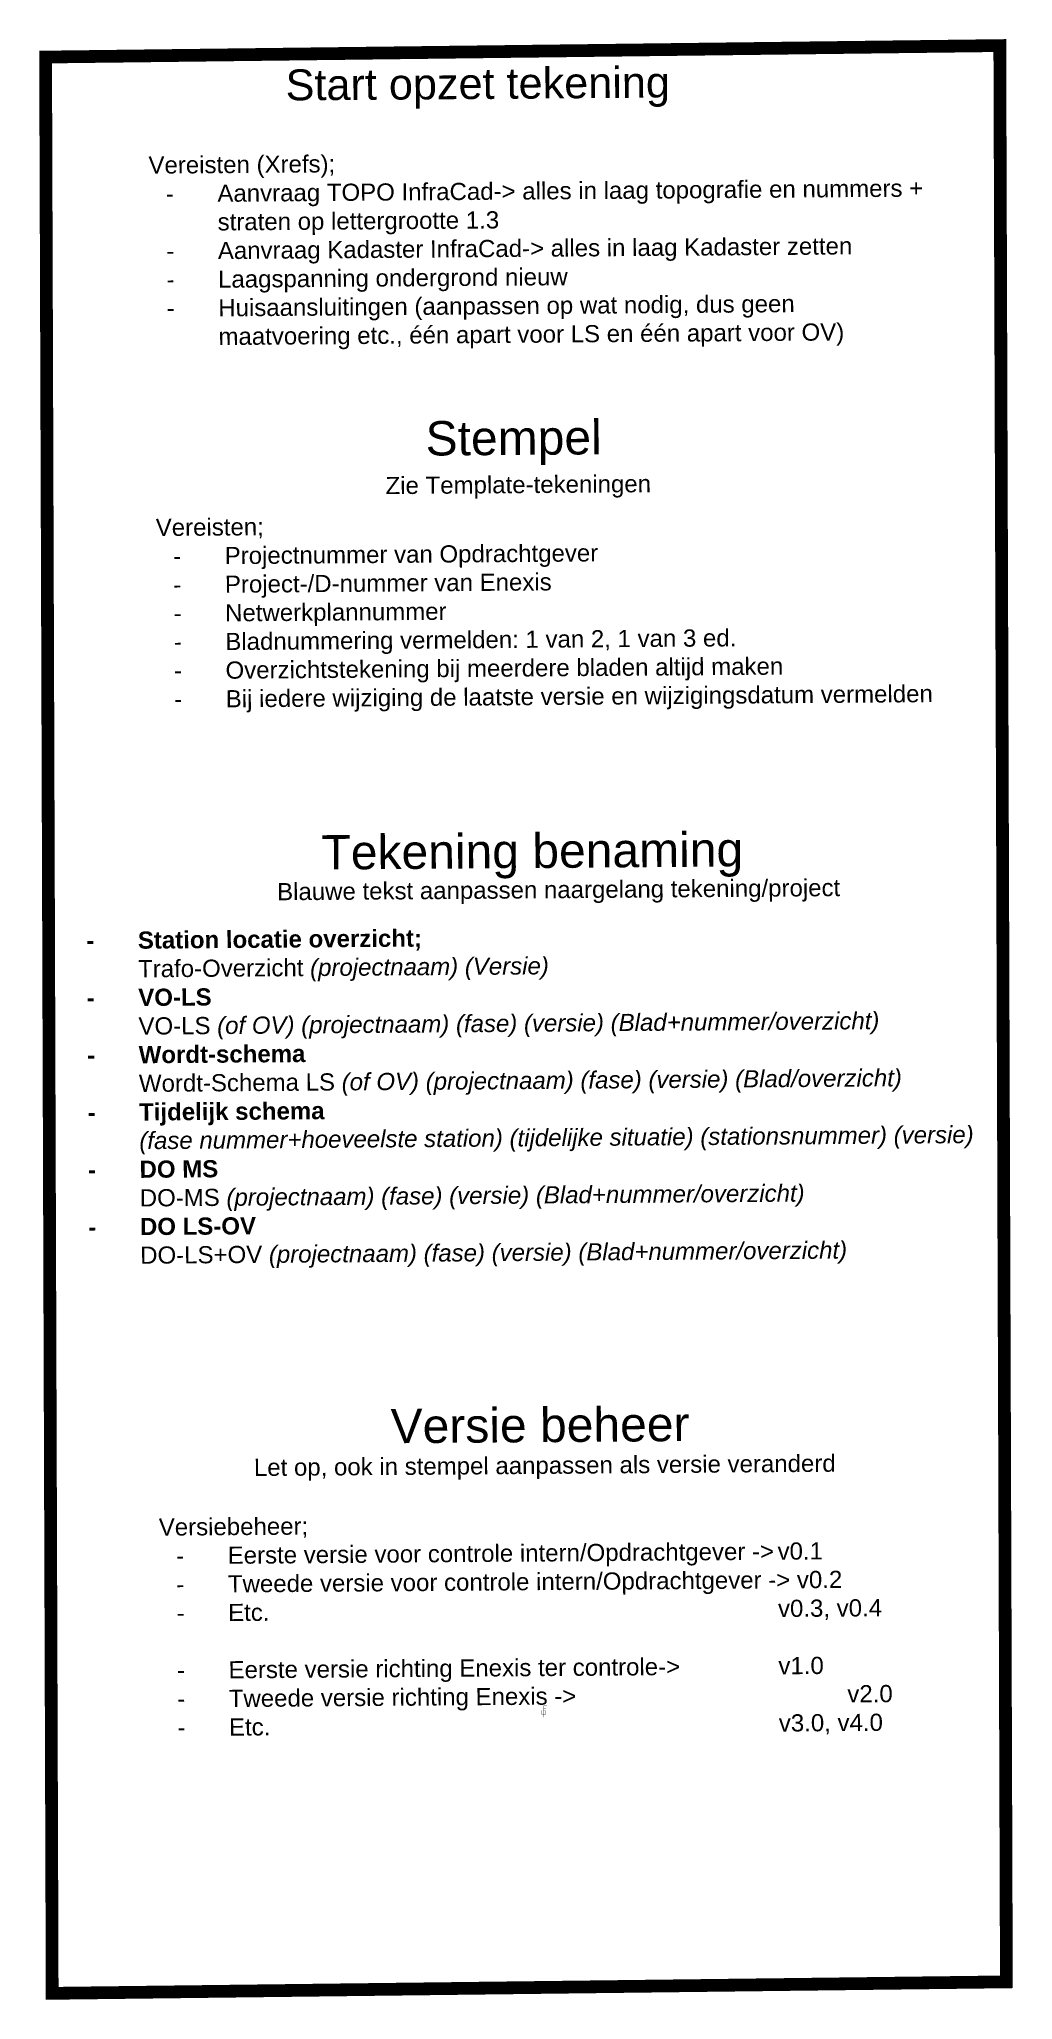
# Model space of a CAD drawing. Header units: metres. Extents: x 342 to 10732, y 11 to 2199.
# Drawn here: x 342.2 to 483.9, y 11 to 296.2 of the extents above; entities that cross this region are included whole.
import ezdxf

# ---------------------------------------------------------------- set-up
doc = ezdxf.new("R2010")
doc.units = ezdxf.units.M
doc.linetypes.add('DASHED', pattern=[0.75, 0.5, -0.25])
doc.layers.add('01 - Geulbak', color=18, linetype='Continuous', lineweight=0)
doc.layers.add('Aansluiting LS K09', color=104, linetype='DASHED', lineweight=0)
doc.styles.add('TM-0.5', font='', dxfattribs={"height": 0.5})
doc.styles.add('TM-2.5', font='', dxfattribs={"height": 2.5})
doc.styles.get('TM-0.5').set_extended_font_data('Arial Nova Light')
doc.styles.get('TM-2.5').set_extended_font_data('Arial Nova Light')

msp = doc.modelspace()

# ---------------------------------------------------------------- texts
at = {"attachment_point": 1, "rotation": 0.4247719}
for s, width, insert, char_height, style in [('Start opzet tekening', 70.4523902, (378.06208, 291.80037), 4.5, 'TM-0.5'), ('Vereisten (Xrefs);\\P\\pxi-3,l4,t4;-^IAanvraag TOPO InfraCad-> alles in laag topografie en nummers + straten op lettergrootte 1.3\\P-^IAanvraag Kadaster InfraCad-> alles in laag Kadaster zetten\\P-^ILaagspanning ondergrond nieuw\\P-^IHuisaansluitingen (aanpassen op wat nodig, dus geen maatvoering etc., één apart voor LS en één apart voor OV)', 112.6928998, (358.11428, 279.13895), 2.5, 'TM-2.5'), ('Stempel', 77.8904049, (398.42625, 240.62597), 5, 'TM-0.5'), ('Zie Template-tekeningen', 85.644394, (392.60471, 232.51619), 2.5, 'TM-0.5'), ('Vereisten;\\P\\pxi-3,l4,t4;-^IProjectnummer van Opdrachtgever\\P-^IProject-/D-nummer van Enexis\\P-^INetwerkplannummer\\P-^IBladnummering vermelden: 1 van 2, 1 van 3 ed.\\P-^IOverzichtstekening bij meerdere bladen altijd maken\\P-^IBij iedere wijziging de laatste versie en wijzigingsdatum vermelden', 112.6928998, (359.17261, 226.42268), 2.5, 'TM-2.5'), ('Tekening benaming', 65.3797814, (383.27685, 180.39461), 5, 'TM-0.5'), ('Blauwe tekst aanpassen naargelang tekening/project', 119.4047128, (376.83078, 173.42668), 2.5, 'TM-2.5'), ('\\pxi-3,l4,t4;{\\fArial Nova Light|b1|i0|c0|p34;-^IStation locatie overzicht;\\P\\pi0,l0,tz;}^ITrafo-Overzicht {\\fArial Nova Light|b0|i1|c0|p34;\\C5;(projectnaam) (Versie)\\P\\pi-3,l4,t4;\\fArial Nova Light|b1|i0|c0|p34;\\C256;-^IVO-LS\\P\\pi0,l0,tz;}^IVO-LS {\\fArial Nova Light|b0|i1|c0|p34;\\C5;(of OV) (projectnaam) (fase) (versie) (Blad+nummer/overzicht)\\P\\pi-3,l4,t4;\\fArial Nova Light|b1|i0|c0|p34;\\C256;-^IWordt-schema\\P\\pi0,l0,tz;}^IWordt-Schema LS {\\fArial Nova Light|b0|i1|c0|p34;\\C5;(of OV) (projectnaam) (fase) (versie) (Blad/overzicht)}\\P\\pi-3,l4,t4;{\\fArial Nova Light|b1|i0|c0|p34;-^ITijdelijk schema\\P\\pi0,l0,tz;\\fArial Nova Light|b0|i1|c0|p34;\\C5;^I(fase nummer+hoeveelste station) (tijdelijke situatie) (stationsnummer)\\fArial Nova Light|b1|i0|c0|p34;\\C256; \\fArial Nova Light|b0|i1|c0|p34;\\C5;(versie)\\fArial Nova Light|b1|i0|c0|p34;\\C256;\\P\\pi-3,l4,t4;-^IDO MS\\P\\pi0,l0,tz;^I}DO-MS {\\fArial Nova Light|b0|i1|c0|p34;\\C5;(projectnaam) (fase) (versie) (Blad+nummer/overzicht)\\P\\pi-3,l4,t4;\\fArial Nova Light|b1|i0|c0|p34;\\C256;-^IDO LS-OV\\P\\pi0,l0,tz;^I}DO-LS+OV{\\fArial Nova Light|b0|i1|c0|p34;\\C5; (projectnaam) (fase) (versie) (Blad+nummer/overzicht)}', 135.7366992, (346.56824, 166.30637), 2.5, 'TM-2.5'), ('Versie beheer', 42.0839008, (393.33136, 96.9258), 5, 'TM-0.5'), ('Let op, ook in stempel aanpassen als versie veranderd', 119.4047128, (373.45514, 89.66096), 2.5, 'TM-2.5'), ('Versiebeheer;\\P\\pxi-3,l4,t4;-^IEerste versie voor controle intern/Opdrachtgever ->^Iv0.1\\P-^ITweede versie voor controle intern/Opdrachtgever -> v0.2\\P-^IEtc. ^I^I^I^I^I^I^I^Iv0.3, v0.4\\P\\pi0,l0,tz;\\P\\pi-3,l4,t4;-^IEerste versie richting Enexis ter controle-> ^I^Iv1.0\\P-^ITweede versie richting Enexis ->^I^I^I^Iv2.0\\P-^IEtc. ^I^I^I^I^I^I^I^Iv3.0, v4.0', 107.3151682, (359.612, 80.98065), 2.5, 'TM-2.5')]:
    msp.add_mtext_dynamic_manual_height_columns(s, width=width, gutter_width=23.74305, heights=[0], dxfattribs=dict(at, insert=insert, char_height=char_height, style=style))

# ---------------------------------------------------------------- blocks, each defined once
blk = doc.blocks.new('Flatkast')
at = {"layer": '01 - Geulbak', "linetype": 'Continuous', "const_width": 0.1}
for points in [[(0, -0.99), (-0.57, -1), (-0.58, 0.08)], [(0, -1.94), (0, 1.43), (1, 1.43)], [(0, 0.7), (0.73, 0.71)], [(0, 0.12), (0.33, 0.12)], [(0, -0.99), (0.71, -0.98), (0.7, 0.07)]]:
    blk.add_lwpolyline(points, dxfattribs=at)

# ---------------------------------------------------------------- linework, layer by layer
at = {"layer": 'Aansluiting LS K09', "linetype": 'Continuous', "const_width": 1.85405}
msp.add_lwpolyline([(481.98634, 295.27771), (482.94293, 13.56695), (344.11396, 11.89707), (343.15737, 293.60783), (481.98634, 295.27771)], dxfattribs=at)

# ---------------------------------------------------------------- block references
at = {"xscale": 0.5, "yscale": 0.5, "zscale": 0.5}
msp.add_blockref('Flatkast', (415.58208, 53.01306), dxfattribs=at)

msp.set_redraw_order([(e.dxf.handle, doc.entitydb.next_handle()) for e in msp.query("TEXT MTEXT ATTDEF DIMENSION ARC_DIMENSION")])  # texts and dimensions are drawn at this point

doc.saveas('drawing.dxf')
